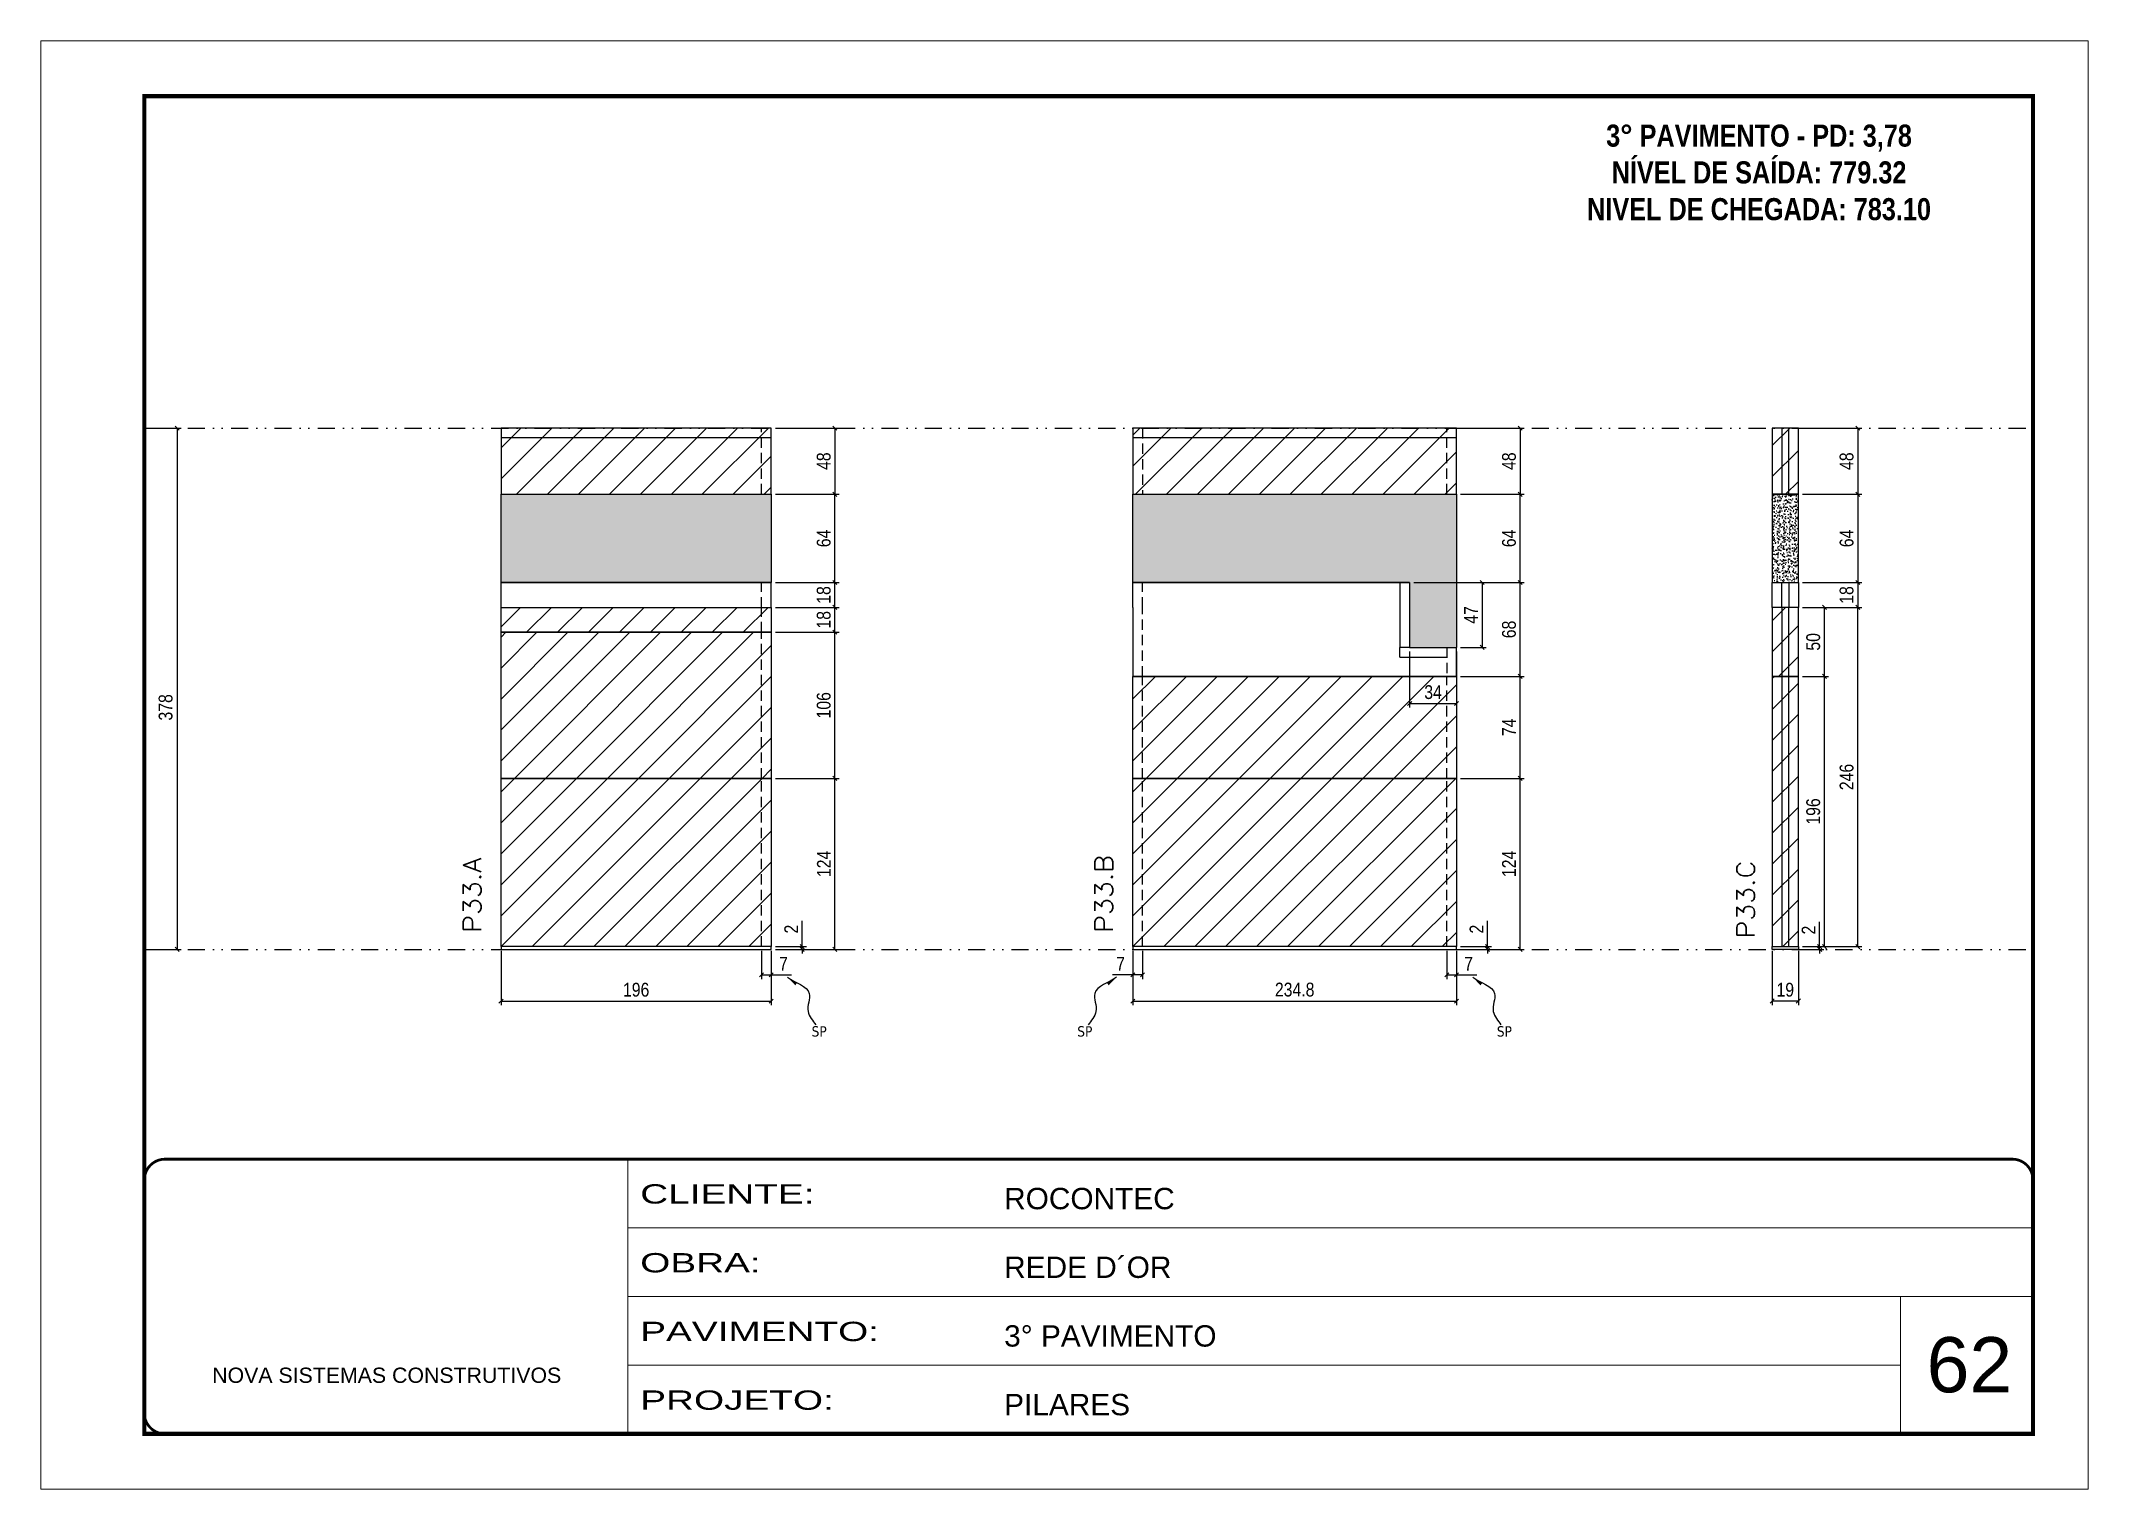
# Model space of a CAD drawing. Extents: x 2949 to 9203, y -16089 to 12527.
# Drawn here: x 4548 to 6033, y -5752 to -4702 of the extents above; entities that cross this region are included whole.
import ezdxf

# ---------------------------------------------------------------- set-up
doc = ezdxf.new("R2010")
doc.units = 0
for name, pattern in [('CONTINUO', [0]), ('DASHED', [0.75, 0.5, -0.25]), ('DIVIDE2', [0.625, 0.25, -0.125, 0, -0.125, 0, -0.125]), ('HIDDEN', [0.375, 0.25, -0.125])]:
    doc.linetypes.add(name, pattern=pattern)
for name, color, linetype, lineweight in [('CARIMBO', 255, 'Continuous', 9), ('Folhas', 255, 'Continuous', 9), ('Hachura', 251, 'Continuous', 9), ('SARRAFO DE PRESSAO', 251, 'DASHED', 9), ('Texto Seção', 7, 'Continuous', 15)]:
    doc.layers.add(name, color=color, linetype=linetype, lineweight=lineweight)
for name, color, linetype in [('COTA', 241, 'Continuous'), ('cotas', 4, 'Continuous'), ('NOMENCLATURA', 7, 'Continuous'), ('Nível', 160, 'Continuous'), ('Painéis', 200, 'Continuous'), ('SARR_2.2x7', 40, 'Continuous'), ('Sarrafo de Pressão', 42, 'HIDDEN'), ('texto', 7, 'Continuous')]:
    doc.layers.add(name, color=color, linetype=linetype)
doc.styles.add('ARIAL', font='arial.ttf')
doc.styles.add('COTA TECNICA', font='techl___.ttf', dxfattribs={"height": 10})
doc.styles.add('COTA TECNICA-50', font='techl___.ttf', dxfattribs={"height": 10})
doc.styles.add('REGUA-120', font='ROMANS.shx', dxfattribs={"height": 15})
doc.styles.add('ROMANC', font='techb___.ttf', dxfattribs={"height": 2.5})
doc.styles.get("Standard").update_dxf_attribs({"font": 'arial.ttf'})
doc.styles.add('Tecnologia', font='')
doc.styles.get('Tecnologia').set_extended_font_data('Forgotten Futurist')
doc.dimstyles.new('COTA PAINEL-50', dxfattribs={"dimtxt": 10, "dimasz": 3, "dimexe": 3, "dimexo": 3, "dimgap": 3, "dimtad": 1, "dimdec": 1, "dimzin": 12, "dimdsep": 46, "dimtxsty": 'COTA TECNICA-50', "dimblk1": 'OBLIQUE', "dimblk2": 'OBLIQUE', "dimsah": 1, "dimcen": 0.9, "dimclrd": 4, "dimclre": 4, "dimclrt": 240, "dimadec": 1, "dimazin": 3, "dimtfac": 1, "dimtdec": 1, "dimtmove": 0, "dimatfit": 3, "dimfxl": 1, "dimtolj": 1, "dimtzin": 12, "dimarcsym": 0})
doc.dimstyles.new('PAINEL', dxfattribs={"dimtxt": 10, "dimasz": 3, "dimexe": 3, "dimexo": 3, "dimgap": 3, "dimtad": 1, "dimdec": 1, "dimzin": 12, "dimdsep": 46, "dimtxsty": 'COTA TECNICA', "dimblk1": 'OBLIQUE', "dimblk2": 'OBLIQUE', "dimsah": 1, "dimcen": 0.9, "dimclrd": 4, "dimclre": 4, "dimclrt": 240, "dimadec": 1, "dimazin": 3, "dimtfac": 1, "dimtdec": 1, "dimtmove": 0, "dimatfit": 3, "dimfxl": 1, "dimtolj": 1, "dimtzin": 12, "dimarcsym": 0})
doc.dimstyles.get("Standard").update_dxf_attribs({"dimtxt": 0.18, "dimasz": 0.18, "dimexe": 0.18, "dimexo": 0.0625, "dimgap": 0.09, "dimtad": 0, "dimtih": 1, "dimtoh": 1, "dimdec": 4, "dimzin": 0, "dimdsep": 46, "dimtxsty": 'Standard', "dimcen": 0.09, "dimadec": 0, "dimazin": 0, "dimtfac": 1, "dimtdec": 4, "dimtofl": 0, "dimtmove": 0, "dimatfit": 3, "dimfxl": 1, "dimtolj": 1, "dimtzin": 0, "dimarcsym": 0})
pattern_1 = [(45, (-124403.437, -34199.222), (-11.2253202, 11.2253202), [])]
pattern_2 = [(45, (0, 3445.725), (-11.22532, 11.22532), [])]

msp = doc.modelspace()

# ---------------------------------------------------------------- texts
at = {"layer": 'CARIMBO', "style": 'ARIAL'}
msp.add_text('62', height=40, dxfattribs=at).set_placement((5915.39, -5681.75))
at = {"layer": 'NOMENCLATURA', "color": 2, "insert": (5793.86, -4735.83), "char_height": 16, "attachment_point": 2, "style": 'ROMANC'}
msp.add_mtext_dynamic_manual_height_columns('\\P3° PAVIMENTO - PD: 3,78\\PNÍVEL DE SAÍDA: 779.32\\PNIVEL DE CHEGADA: 783.10', width=300.2766, gutter_width=1, heights=[0], dxfattribs=at)
at = {"layer": 'texto', "color": 0, "char_height": 7.5, "attachment_point": 5}
for insert in [(5112.08, -5420.1), (5304.77, -5420.1), (5609.13, -5420.1)]:
    msp.add_mtext('{\\fTahoma|b0|i0|c0|p34;\\C4;SP}', dxfattribs=dict(at, insert=insert))
at = {"layer": 'Texto Seção', "style": 'REGUA-120', "width": 1.1}
for s, p in [('P33.A', (4866.84, -5348.55)), ('P33.B', (5325.09, -5348.55)), ('P33.C', (5790.66, -5352.71))]:
    msp.add_text(s, height=13, rotation=90, dxfattribs=at).set_placement(p)

# ---------------------------------------------------------------- blocks, each defined once
blk = doc.blocks.new('9999999999')
at = {"color": 30, "linetype": 'CONTINUO'}
for p, q in [((98564.6, 34230.2), (98564.6, 34429.4)), ((98564.6, 34379.6), (99584, 34379.6)), ((98564.6, 34329.8), (99488, 34329.8)), ((99584, 34329.8), (99488, 34329.8)), ((99488, 34329.8), (99488, 34230.2)), ((98564.6, 34280), (99488, 34280))]:
    blk.add_line(p, q, dxfattribs=at)
at = {"color": 30, "linetype": 'CONTINUO', "const_width": 2}
blk.add_lwpolyline([(99584, 34230.2), (99584, 34414.4, 0.414214), (99569, 34429.4), (98229, 34429.4, 0.414214), (98214, 34414.4), (98214, 34245.2, 0.414214), (98229, 34230.2), (99584, 34230.2)], format="xyb", dxfattribs=at)
at = {"layer": 'Folhas'}
blk.add_lwpolyline([(98139, 34190.2), (99624, 34190.2), (99624, 35240.2), (98139, 35240.2)], close=True, dxfattribs=at)
at = {"layer": 'Folhas', "color": 30, "const_width": 3}
blk.add_lwpolyline([(98214, 34230.2), (99584, 34230.2), (99584, 35200.2), (98214, 35200.2)], close=True, dxfattribs=at)
at = {"color": 7, "linetype": 'Continuous', "ltscale": 5, "style": 'ARIAL'}
for s, height, p in [('ROCONTEC', 15.48, (98837.7, 34393.1)), ('REDE D´OR', 15.48, (98837.7, 34343.3)), ('3° PAVIMENTO', 15.483, (98837.7, 34293.5)), ('NOVA SISTEMAS CONSTRUTIVOS', 11.059, (98263.2, 34267.2)), ('PILARES', 15.48, (98837.7, 34243.7))]:
    blk.add_text(s, height=height, dxfattribs=at).set_placement(p)
at = {"layer": 'Folhas', "color": 7, "style": 'Tecnologia', "width": 1.5}
for s, p in [('CLIENTE:', (98573.7, 34397.2)), ('OBRA:', (98573.7, 34347.3)), ('PAVIMENTO:', (98573.7, 34297.5)), ('PROJETO:', (98573.7, 34247.7))]:
    blk.add_text(s, height=14, dxfattribs=at).set_placement(p)
blk = doc.blocks.new('_Oblique')
at = {"color": 0, "linetype": 'ByBlock', "lineweight": -2}
blk.add_line((-0.5, -0.5), (0.5, 0.5), dxfattribs=at)
blk = doc.blocks.new('*D1991')
at = {"layer": 'cotas', "color": 4, "linetype": 'ByBlock', "lineweight": -2, "transparency": 16777216}
for p, q in [((4625.5, -4982.6), (4649.3, -4982.6)), ((4646.3, -4982.6), (4646.3, -5360.6)), ((4625.5, -5360.6), (4649.3, -5360.6))]:
    blk.add_line(p, q, dxfattribs=at)
at = {"layer": 'Defpoints', "color": 0, "linetype": 'ByBlock', "transparency": 16777216}
for p in [(4622.5, -4982.6), (4622.5, -5360.6), (4646.3, -5360.6)]:
    blk.add_point(p, dxfattribs=at)
at = {"layer": 'cotas', "color": 4, "linetype": 'ByBlock', "lineweight": -2, "transparency": 16777216, "xscale": 3, "yscale": 3, "zscale": 3}
for p, rotation in [((4646.3, -4982.6), 90), ((4646.3, -5360.6), 270)]:
    blk.add_blockref('_Oblique', p, dxfattribs=dict(at, rotation=rotation))
at = {"layer": 'cotas', "color": 240, "linetype": 'ByBlock', "transparency": 16777216, "insert": (4638, -5185.1), "char_height": 10, "attachment_point": 5, "rotation": 90, "style": 'COTA TECNICA'}
blk.add_mtext('\\A1;378', dxfattribs=at)
blk = doc.blocks.new('*D1992')
at = {"layer": 'COTA', "color": 4, "lineweight": -2, "transparency": 16777216}
for p, q in [((4881.3, -5361.6), (4881.3, -5401.1)), ((5077.3, -5361.6), (5077.3, -5401.1)), ((4881.3, -5398.1), (5077.3, -5398.1))]:
    blk.add_line(p, q, dxfattribs=at)
at = {"layer": 'Defpoints', "color": 0, "transparency": 16777216}
for p in [(4881.3, -5358.6), (5077.3, -5358.6), (5077.3, -5398.1)]:
    blk.add_point(p, dxfattribs=at)
at = {"layer": 'COTA', "color": 4, "lineweight": -2, "transparency": 16777216, "xscale": 3, "yscale": 3, "zscale": 3, "rotation": 180}
blk.add_blockref('_Oblique', (4881.3, -5398.1), dxfattribs=at)
at = {"layer": 'COTA', "color": 4, "lineweight": -2, "transparency": 16777216, "xscale": 3, "yscale": 3, "zscale": 3}
blk.add_blockref('_Oblique', (5077.3, -5398.1), dxfattribs=at)
at = {"layer": 'COTA', "color": 240, "transparency": 16777216, "insert": (4979.3, -5389.9), "char_height": 10, "attachment_point": 5, "style": 'COTA TECNICA'}
blk.add_mtext('\\A1;196', dxfattribs=at)
blk = doc.blocks.new('*D1993')
at = {"layer": 'COTA', "color": 4, "lineweight": -2, "transparency": 16777216}
for p, q in [((5080.3, -5030.6), (5126.5, -5030.6)), ((5123.5, -5094.6), (5123.5, -5030.6)), ((5080.3, -5094.6), (5126.5, -5094.6))]:
    blk.add_line(p, q, dxfattribs=at)
at = {"layer": 'Defpoints', "color": 0, "transparency": 16777216}
for p in [(5077.3, -5030.6), (5123.5, -5030.6), (5077.3, -5094.6)]:
    blk.add_point(p, dxfattribs=at)
at = {"layer": 'COTA', "color": 4, "lineweight": -2, "transparency": 16777216, "xscale": 3, "yscale": 3, "zscale": 3}
for p, rotation in [((5123.5, -5030.6), 90), ((5123.5, -5094.6), 270)]:
    blk.add_blockref('_Oblique', p, dxfattribs=dict(at, rotation=rotation))
at = {"layer": 'COTA', "color": 240, "transparency": 16777216, "insert": (5115.4, -5062.6), "char_height": 10, "attachment_point": 5, "rotation": 90, "style": 'COTA TECNICA'}
blk.add_mtext('\\A1;64', dxfattribs=at)
blk = doc.blocks.new('*D1994')
at = {"layer": 'COTA', "color": 4, "lineweight": -2, "transparency": 16777216}
for p, q in [((5070.3, -5361.6), (5070.3, -5382.1)), ((5077.3, -5363.6), (5077.3, -5382.1)), ((5070.3, -5379.1), (5077.3, -5379.1)), ((5077.3, -5379.1), (5092, -5379.1))]:
    blk.add_line(p, q, dxfattribs=at)
at = {"layer": 'Defpoints', "color": 0, "transparency": 16777216}
for p in [(5070.3, -5358.6), (5077.3, -5360.6), (5077.3, -5379.1)]:
    blk.add_point(p, dxfattribs=at)
at = {"layer": 'COTA', "color": 4, "lineweight": -2, "transparency": 16777216, "xscale": 3, "yscale": 3, "zscale": 3, "rotation": 180}
blk.add_blockref('_Oblique', (5070.3, -5379.1), dxfattribs=at)
at = {"layer": 'COTA', "color": 4, "lineweight": -2, "transparency": 16777216, "xscale": 3, "yscale": 3, "zscale": 3}
blk.add_blockref('_Oblique', (5077.3, -5379.1), dxfattribs=at)
at = {"layer": 'COTA', "color": 240, "transparency": 16777216, "insert": (5086.2, -5371), "char_height": 10, "attachment_point": 5, "style": 'COTA TECNICA-50'}
blk.add_mtext('\\A1;7', dxfattribs=at)
blk = doc.blocks.new('*D1995')
at = {"layer": 'COTA', "color": 4, "lineweight": -2, "transparency": 16777216}
for p, q in [((5080.3, -5236.6), (5126.5, -5236.6)), ((5123.5, -5360.6), (5123.5, -5236.6)), ((5080.3, -5360.6), (5126.5, -5360.6))]:
    blk.add_line(p, q, dxfattribs=at)
at = {"layer": 'Defpoints', "color": 0, "transparency": 16777216}
for p in [(5077.3, -5236.6), (5123.5, -5236.6), (5077.3, -5360.6)]:
    blk.add_point(p, dxfattribs=at)
at = {"layer": 'COTA', "color": 4, "lineweight": -2, "transparency": 16777216, "xscale": 3, "yscale": 3, "zscale": 3}
for p, rotation in [((5123.5, -5236.6), 90), ((5123.5, -5360.6), 270)]:
    blk.add_blockref('_Oblique', p, dxfattribs=dict(at, rotation=rotation))
at = {"layer": 'COTA', "color": 240, "transparency": 16777216, "insert": (5115.5, -5298.6), "char_height": 10, "attachment_point": 5, "rotation": 90, "style": 'COTA TECNICA-50'}
blk.add_mtext('\\A1;124', dxfattribs=at)
blk = doc.blocks.new('*D1996')
at = {"layer": 'COTA', "color": 4, "lineweight": -2, "transparency": 16777216}
for p, q in [((5099.8, -5358.6), (5099.8, -5339.8)), ((5080.3, -5358.6), (5102.8, -5358.6)), ((5080.3, -5360.6), (5102.8, -5360.6)), ((5099.8, -5360.6), (5099.8, -5358.6)), ((5099.8, -5360.6), (5099.8, -5363.6))]:
    blk.add_line(p, q, dxfattribs=at)
at = {"layer": 'Defpoints', "color": 0, "transparency": 16777216}
for p in [(5077.3, -5358.6), (5077.3, -5360.6), (5099.8, -5360.6)]:
    blk.add_point(p, dxfattribs=at)
at = {"layer": 'COTA', "color": 4, "lineweight": -2, "transparency": 16777216, "xscale": 3, "yscale": 3, "zscale": 3}
for p, rotation in [((5099.8, -5358.6), 270), ((5099.8, -5360.6), 90)]:
    blk.add_blockref('_Oblique', p, dxfattribs=dict(at, rotation=rotation))
at = {"layer": 'COTA', "color": 240, "transparency": 16777216, "insert": (5091.8, -5345.9), "char_height": 10, "attachment_point": 5, "rotation": 90, "style": 'COTA TECNICA-50'}
blk.add_mtext('\\A1;2', dxfattribs=at)
blk = doc.blocks.new('*D1997')
at = {"layer": 'COTA', "color": 4, "linetype": 'ByBlock', "lineweight": -2, "transparency": 16777216}
for p, q in [((5080.3, -5130.6), (5126.5, -5130.6)), ((5123.5, -5236.6), (5123.5, -5130.6)), ((5080.3, -5236.6), (5126.5, -5236.6))]:
    blk.add_line(p, q, dxfattribs=at)
at = {"layer": 'Defpoints', "color": 0, "linetype": 'ByBlock', "transparency": 16777216}
for p in [(5077.3, -5130.6), (5123.5, -5130.6), (5077.3, -5236.6)]:
    blk.add_point(p, dxfattribs=at)
at = {"layer": 'COTA', "color": 4, "linetype": 'ByBlock', "lineweight": -2, "transparency": 16777216, "xscale": 3, "yscale": 3, "zscale": 3}
for p, rotation in [((5123.5, -5130.6), 90), ((5123.5, -5236.6), 270)]:
    blk.add_blockref('_Oblique', p, dxfattribs=dict(at, rotation=rotation))
at = {"layer": 'COTA', "color": 240, "linetype": 'ByBlock', "transparency": 16777216, "insert": (5115.4, -5183.6), "char_height": 10, "attachment_point": 5, "rotation": 90, "style": 'COTA TECNICA'}
blk.add_mtext('\\A1;106', dxfattribs=at)
blk = doc.blocks.new('*D1998')
at = {"layer": 'COTA', "color": 4, "lineweight": -2, "transparency": 16777216}
for p, q in [((5339.6, -5361.6), (5339.6, -5401.1)), ((5574.4, -5361.6), (5574.4, -5401.1)), ((5339.6, -5398.1), (5574.4, -5398.1))]:
    blk.add_line(p, q, dxfattribs=at)
at = {"layer": 'Defpoints', "color": 0, "transparency": 16777216}
for p in [(5339.6, -5358.6), (5574.4, -5358.6), (5574.4, -5398.1)]:
    blk.add_point(p, dxfattribs=at)
at = {"layer": 'COTA', "color": 4, "lineweight": -2, "transparency": 16777216, "xscale": 3, "yscale": 3, "zscale": 3, "rotation": 180}
blk.add_blockref('_Oblique', (5339.6, -5398.1), dxfattribs=at)
at = {"layer": 'COTA', "color": 4, "lineweight": -2, "transparency": 16777216, "xscale": 3, "yscale": 3, "zscale": 3}
blk.add_blockref('_Oblique', (5574.4, -5398.1), dxfattribs=at)
at = {"layer": 'COTA', "color": 240, "transparency": 16777216, "insert": (5457, -5389.8), "char_height": 10, "attachment_point": 5, "style": 'COTA TECNICA'}
blk.add_mtext('\\A1;234.8', dxfattribs=at)
blk = doc.blocks.new('*D1999')
at = {"layer": 'COTA', "color": 4, "lineweight": -2, "transparency": 16777216}
for p, q in [((5577.4, -5030.6), (5623.6, -5030.6)), ((5620.6, -5094.6), (5620.6, -5030.6)), ((5543.4, -5094.6), (5623.6, -5094.6))]:
    blk.add_line(p, q, dxfattribs=at)
at = {"layer": 'Defpoints', "color": 0, "transparency": 16777216}
for p in [(5574.4, -5030.6), (5620.6, -5030.6), (5540.4, -5094.6)]:
    blk.add_point(p, dxfattribs=at)
at = {"layer": 'COTA', "color": 4, "lineweight": -2, "transparency": 16777216, "xscale": 3, "yscale": 3, "zscale": 3}
for p, rotation in [((5620.6, -5030.6), 90), ((5620.6, -5094.6), 270)]:
    blk.add_blockref('_Oblique', p, dxfattribs=dict(at, rotation=rotation))
at = {"layer": 'COTA', "color": 240, "transparency": 16777216, "insert": (5612.5, -5062.6), "char_height": 10, "attachment_point": 5, "rotation": 90, "style": 'COTA TECNICA'}
blk.add_mtext('\\A1;64', dxfattribs=at)
blk = doc.blocks.new('*D2000')
at = {"layer": 'COTA', "color": 4, "lineweight": -2, "transparency": 16777216}
for p, q in [((5339.6, -5363.6), (5339.6, -5382.1)), ((5346.6, -5361.6), (5346.6, -5382.1)), ((5339.6, -5379.1), (5324.8, -5379.1)), ((5346.6, -5379.1), (5339.6, -5379.1))]:
    blk.add_line(p, q, dxfattribs=at)
at = {"layer": 'Defpoints', "color": 0, "transparency": 16777216}
for p in [(5339.6, -5360.6), (5346.6, -5358.6), (5339.6, -5379.1)]:
    blk.add_point(p, dxfattribs=at)
at = {"layer": 'COTA', "color": 4, "lineweight": -2, "transparency": 16777216, "xscale": 3, "yscale": 3, "zscale": 3, "rotation": 180}
blk.add_blockref('_Oblique', (5339.6, -5379.1), dxfattribs=at)
at = {"layer": 'COTA', "color": 4, "lineweight": -2, "transparency": 16777216, "xscale": 3, "yscale": 3, "zscale": 3}
blk.add_blockref('_Oblique', (5346.6, -5379.1), dxfattribs=at)
at = {"layer": 'COTA', "color": 240, "transparency": 16777216, "insert": (5330.7, -5371), "char_height": 10, "attachment_point": 5, "style": 'COTA TECNICA-50'}
blk.add_mtext('\\A1;7', dxfattribs=at)
blk = doc.blocks.new('*D2001')
at = {"layer": 'COTA', "color": 4, "lineweight": -2, "transparency": 16777216}
for p, q in [((5567.4, -5361.6), (5567.4, -5382.1)), ((5574.4, -5363.6), (5574.4, -5382.1)), ((5567.4, -5379.1), (5574.4, -5379.1)), ((5574.4, -5379.1), (5589.1, -5379.1))]:
    blk.add_line(p, q, dxfattribs=at)
at = {"layer": 'Defpoints', "color": 0, "transparency": 16777216}
for p in [(5567.4, -5358.6), (5574.4, -5360.6), (5574.4, -5379.1)]:
    blk.add_point(p, dxfattribs=at)
at = {"layer": 'COTA', "color": 4, "lineweight": -2, "transparency": 16777216, "xscale": 3, "yscale": 3, "zscale": 3, "rotation": 180}
blk.add_blockref('_Oblique', (5567.4, -5379.1), dxfattribs=at)
at = {"layer": 'COTA', "color": 4, "lineweight": -2, "transparency": 16777216, "xscale": 3, "yscale": 3, "zscale": 3}
blk.add_blockref('_Oblique', (5574.4, -5379.1), dxfattribs=at)
at = {"layer": 'COTA', "color": 240, "transparency": 16777216, "insert": (5583.2, -5371), "char_height": 10, "attachment_point": 5, "style": 'COTA TECNICA-50'}
blk.add_mtext('\\A1;7', dxfattribs=at)
blk = doc.blocks.new('*D2002')
at = {"layer": 'COTA', "color": 4, "lineweight": -2, "transparency": 16777216}
for p, q in [((5577.4, -5236.6), (5623.6, -5236.6)), ((5620.6, -5360.6), (5620.6, -5236.6)), ((5577.4, -5360.6), (5623.6, -5360.6))]:
    blk.add_line(p, q, dxfattribs=at)
at = {"layer": 'Defpoints', "color": 0, "transparency": 16777216}
for p in [(5574.4, -5236.6), (5620.6, -5236.6), (5574.4, -5360.6)]:
    blk.add_point(p, dxfattribs=at)
at = {"layer": 'COTA', "color": 4, "lineweight": -2, "transparency": 16777216, "xscale": 3, "yscale": 3, "zscale": 3}
for p, rotation in [((5620.6, -5236.6), 90), ((5620.6, -5360.6), 270)]:
    blk.add_blockref('_Oblique', p, dxfattribs=dict(at, rotation=rotation))
at = {"layer": 'COTA', "color": 240, "transparency": 16777216, "insert": (5612.5, -5298.6), "char_height": 10, "attachment_point": 5, "rotation": 90, "style": 'COTA TECNICA-50'}
blk.add_mtext('\\A1;124', dxfattribs=at)
blk = doc.blocks.new('*D2003')
at = {"layer": 'COTA', "color": 4, "lineweight": -2, "transparency": 16777216}
for p, q in [((5596.9, -5358.6), (5596.9, -5339.8)), ((5577.4, -5358.6), (5599.9, -5358.6)), ((5577.4, -5360.6), (5599.9, -5360.6)), ((5596.9, -5360.6), (5596.9, -5358.6)), ((5596.9, -5360.6), (5596.9, -5363.6))]:
    blk.add_line(p, q, dxfattribs=at)
at = {"layer": 'Defpoints', "color": 0, "transparency": 16777216}
for p in [(5574.4, -5358.6), (5574.4, -5360.6), (5596.9, -5360.6)]:
    blk.add_point(p, dxfattribs=at)
at = {"layer": 'COTA', "color": 4, "lineweight": -2, "transparency": 16777216, "xscale": 3, "yscale": 3, "zscale": 3}
for p, rotation in [((5596.9, -5358.6), 270), ((5596.9, -5360.6), 90)]:
    blk.add_blockref('_Oblique', p, dxfattribs=dict(at, rotation=rotation))
at = {"layer": 'COTA', "color": 240, "transparency": 16777216, "insert": (5588.9, -5345.9), "char_height": 10, "attachment_point": 5, "rotation": 90, "style": 'COTA TECNICA-50'}
blk.add_mtext('\\A1;2', dxfattribs=at)
blk = doc.blocks.new('*D2004')
at = {"layer": 'COTA', "color": 4, "linetype": 'ByBlock', "lineweight": -2, "transparency": 16777216}
for p, q in [((5577.4, -5162.6), (5623.6, -5162.6)), ((5620.6, -5236.6), (5620.6, -5162.6)), ((5577.4, -5236.6), (5623.6, -5236.6))]:
    blk.add_line(p, q, dxfattribs=at)
at = {"layer": 'Defpoints', "color": 0, "linetype": 'ByBlock', "transparency": 16777216}
for p in [(5574.4, -5162.6), (5620.6, -5162.6), (5574.4, -5236.6)]:
    blk.add_point(p, dxfattribs=at)
at = {"layer": 'COTA', "color": 4, "linetype": 'ByBlock', "lineweight": -2, "transparency": 16777216, "xscale": 3, "yscale": 3, "zscale": 3}
for p, rotation in [((5620.6, -5162.6), 90), ((5620.6, -5236.6), 270)]:
    blk.add_blockref('_Oblique', p, dxfattribs=dict(at, rotation=rotation))
at = {"layer": 'COTA', "color": 240, "linetype": 'ByBlock', "transparency": 16777216, "insert": (5612.5, -5199.6), "char_height": 10, "attachment_point": 5, "rotation": 90, "style": 'COTA TECNICA'}
blk.add_mtext('\\A1;74', dxfattribs=at)
blk = doc.blocks.new('*D1988')
at = {"layer": 'COTA', "color": 4, "linetype": 'ByBlock', "lineweight": -2, "transparency": 16777216}
for p, q in [((5543.4, -5094.6), (5623.6, -5094.6)), ((5620.6, -5162.6), (5620.6, -5094.6)), ((5577.4, -5162.6), (5623.6, -5162.6))]:
    blk.add_line(p, q, dxfattribs=at)
at = {"layer": 'Defpoints', "color": 0, "linetype": 'ByBlock', "transparency": 16777216}
for p in [(5540.4, -5094.6), (5620.6, -5094.6), (5574.4, -5162.6)]:
    blk.add_point(p, dxfattribs=at)
at = {"layer": 'COTA', "color": 4, "linetype": 'ByBlock', "lineweight": -2, "transparency": 16777216, "xscale": 3, "yscale": 3, "zscale": 3}
for p, rotation in [((5620.6, -5094.6), 90), ((5620.6, -5162.6), 270)]:
    blk.add_blockref('_Oblique', p, dxfattribs=dict(at, rotation=rotation))
at = {"layer": 'COTA', "color": 240, "linetype": 'ByBlock', "transparency": 16777216, "insert": (5612.5, -5128.6), "char_height": 10, "attachment_point": 5, "rotation": 90, "style": 'COTA TECNICA'}
blk.add_mtext('\\A1;68', dxfattribs=at)
blk = doc.blocks.new('*D1990')
at = {"layer": 'COTA', "color": 4, "lineweight": -2, "transparency": 16777216}
for p, q in [((5080.3, -5112.6), (5126.5, -5112.6)), ((5123.5, -5130.6), (5123.5, -5112.6)), ((5080.3, -5130.6), (5126.5, -5130.6))]:
    blk.add_line(p, q, dxfattribs=at)
at = {"layer": 'Defpoints', "color": 0, "transparency": 16777216}
for p in [(5077.3, -5112.6), (5123.5, -5112.6), (5077.3, -5130.6)]:
    blk.add_point(p, dxfattribs=at)
at = {"layer": 'COTA', "color": 4, "lineweight": -2, "transparency": 16777216, "xscale": 3, "yscale": 3, "zscale": 3}
for p, rotation in [((5123.5, -5112.6), 90), ((5123.5, -5130.6), 270)]:
    blk.add_blockref('_Oblique', p, dxfattribs=dict(at, rotation=rotation))
at = {"layer": 'COTA', "color": 240, "transparency": 16777216, "insert": (5115.4, -5121.6), "char_height": 10, "attachment_point": 5, "rotation": 90, "style": 'COTA TECNICA'}
blk.add_mtext('\\A1;18', dxfattribs=at)
blk = doc.blocks.new('*D2017')
at = {"layer": 'COTA', "color": 4, "lineweight": -2, "transparency": 16777216}
for p, q in [((5803.4, -5361.6), (5803.4, -5401)), ((5822.4, -5361.6), (5822.4, -5401)), ((5803.4, -5398), (5822.4, -5398))]:
    blk.add_line(p, q, dxfattribs=at)
at = {"layer": 'Defpoints', "color": 0, "transparency": 16777216}
for p in [(5803.4, -5358.6), (5822.4, -5358.6), (5822.4, -5398)]:
    blk.add_point(p, dxfattribs=at)
at = {"layer": 'COTA', "color": 4, "lineweight": -2, "transparency": 16777216, "xscale": 3, "yscale": 3, "zscale": 3, "rotation": 180}
blk.add_blockref('_Oblique', (5803.4, -5398), dxfattribs=at)
at = {"layer": 'COTA', "color": 4, "lineweight": -2, "transparency": 16777216, "xscale": 3, "yscale": 3, "zscale": 3}
blk.add_blockref('_Oblique', (5822.4, -5398), dxfattribs=at)
at = {"layer": 'COTA', "color": 240, "transparency": 16777216, "insert": (5812.9, -5389.9), "char_height": 10, "attachment_point": 5, "style": 'COTA TECNICA'}
blk.add_mtext('\\A1;19', dxfattribs=at)
blk = doc.blocks.new('*D2018')
at = {"layer": 'COTA', "color": 4, "lineweight": -2, "transparency": 16777216}
for p, q in [((5837.8, -5358.6), (5837.8, -5340.5)), ((5825.4, -5358.6), (5840.8, -5358.6)), ((5825.4, -5360.6), (5840.8, -5360.6)), ((5837.8, -5360.6), (5837.8, -5358.6)), ((5837.8, -5360.6), (5837.8, -5363.6))]:
    blk.add_line(p, q, dxfattribs=at)
at = {"layer": 'Defpoints', "color": 0, "transparency": 16777216}
for p in [(5822.4, -5358.6), (5822.4, -5360.6), (5837.8, -5358.6)]:
    blk.add_point(p, dxfattribs=at)
at = {"layer": 'COTA', "color": 4, "lineweight": -2, "transparency": 16777216, "xscale": 3, "yscale": 3, "zscale": 3}
for p, rotation in [((5837.8, -5358.6), 270), ((5837.8, -5360.6), 90)]:
    blk.add_blockref('_Oblique', p, dxfattribs=dict(at, rotation=rotation))
at = {"layer": 'COTA', "color": 240, "transparency": 16777216, "insert": (5829.8, -5346.6), "char_height": 10, "attachment_point": 5, "rotation": 90, "style": 'COTA TECNICA-50'}
blk.add_mtext('\\A1;2', dxfattribs=at)
blk = doc.blocks.new('*D2020')
at = {"layer": 'COTA', "color": 4, "linetype": 'ByBlock', "lineweight": -2, "transparency": 16777216}
for p, q in [((5825.4, -5030.6), (5868.5, -5030.6)), ((5865.5, -5030.6), (5865.5, -5094.6)), ((5825.4, -5094.6), (5868.5, -5094.6))]:
    blk.add_line(p, q, dxfattribs=at)
at = {"layer": 'Defpoints', "color": 0, "linetype": 'ByBlock', "transparency": 16777216}
for p in [(5822.4, -5030.6), (5822.4, -5094.6), (5865.5, -5094.6)]:
    blk.add_point(p, dxfattribs=at)
at = {"layer": 'COTA', "color": 4, "linetype": 'ByBlock', "lineweight": -2, "transparency": 16777216, "xscale": 3, "yscale": 3, "zscale": 3}
for p, rotation in [((5865.5, -5030.6), 90), ((5865.5, -5094.6), 270)]:
    blk.add_blockref('_Oblique', p, dxfattribs=dict(at, rotation=rotation))
at = {"layer": 'COTA', "color": 240, "linetype": 'ByBlock', "transparency": 16777216, "insert": (5857.4, -5062.6), "char_height": 10, "attachment_point": 5, "rotation": 90, "style": 'COTA TECNICA'}
blk.add_mtext('\\A1;64', dxfattribs=at)
blk = doc.blocks.new('*D2021')
at = {"layer": 'COTA', "color": 4, "linetype": 'ByBlock', "lineweight": -2, "transparency": 16777216}
for p, q in [((5825.4, -5112.6), (5868.5, -5112.6)), ((5865.5, -5358.6), (5865.5, -5112.6)), ((5825.4, -5358.6), (5868.5, -5358.6))]:
    blk.add_line(p, q, dxfattribs=at)
at = {"layer": 'Defpoints', "color": 0, "linetype": 'ByBlock', "transparency": 16777216}
for p in [(5822.4, -5112.6), (5865.5, -5112.6), (5822.4, -5358.6)]:
    blk.add_point(p, dxfattribs=at)
at = {"layer": 'COTA', "color": 4, "linetype": 'ByBlock', "lineweight": -2, "transparency": 16777216, "xscale": 3, "yscale": 3, "zscale": 3}
for p, rotation in [((5865.5, -5112.6), 90), ((5865.5, -5358.6), 270)]:
    blk.add_blockref('_Oblique', p, dxfattribs=dict(at, rotation=rotation))
at = {"layer": 'COTA', "color": 240, "linetype": 'ByBlock', "transparency": 16777216, "insert": (5857.4, -5235.6), "char_height": 10, "attachment_point": 5, "rotation": 90, "style": 'COTA TECNICA'}
blk.add_mtext('\\A1;246', dxfattribs=at)
blk = doc.blocks.new('*D2022')
at = {"layer": 'COTA', "color": 4, "linetype": 'ByBlock', "lineweight": -2, "transparency": 16777216}
for p, q in [((5825.4, -5162.6), (5844.3, -5162.6)), ((5841.3, -5358.6), (5841.3, -5162.6)), ((5825.4, -5358.6), (5844.3, -5358.6))]:
    blk.add_line(p, q, dxfattribs=at)
at = {"layer": 'Defpoints', "color": 0, "linetype": 'ByBlock', "transparency": 16777216}
for p in [(5822.4, -5162.6), (5841.3, -5162.6), (5822.4, -5358.6)]:
    blk.add_point(p, dxfattribs=at)
at = {"layer": 'COTA', "color": 4, "linetype": 'ByBlock', "lineweight": -2, "transparency": 16777216, "xscale": 3, "yscale": 3, "zscale": 3}
for p, rotation in [((5841.3, -5162.6), 90), ((5841.3, -5358.6), 270)]:
    blk.add_blockref('_Oblique', p, dxfattribs=dict(at, rotation=rotation))
at = {"layer": 'COTA', "color": 240, "linetype": 'ByBlock', "transparency": 16777216, "insert": (5833.2, -5260.6), "char_height": 10, "attachment_point": 5, "rotation": 90, "style": 'COTA TECNICA'}
blk.add_mtext('\\A1;196', dxfattribs=at)
blk = doc.blocks.new('*D2019')
at = {"layer": 'COTA', "color": 4, "linetype": 'ByBlock', "lineweight": -2, "transparency": 16777216}
for p, q in [((5825.4, -5112.6), (5844.3, -5112.6)), ((5841.3, -5162.6), (5841.3, -5112.6)), ((5825.4, -5162.6), (5844.3, -5162.6))]:
    blk.add_line(p, q, dxfattribs=at)
at = {"layer": 'Defpoints', "color": 0, "linetype": 'ByBlock', "transparency": 16777216}
for p in [(5822.4, -5112.6), (5841.3, -5112.6), (5822.4, -5162.6)]:
    blk.add_point(p, dxfattribs=at)
at = {"layer": 'COTA', "color": 4, "linetype": 'ByBlock', "lineweight": -2, "transparency": 16777216, "xscale": 3, "yscale": 3, "zscale": 3}
for p, rotation in [((5841.3, -5112.6), 90), ((5841.3, -5162.6), 270)]:
    blk.add_blockref('_Oblique', p, dxfattribs=dict(at, rotation=rotation))
at = {"layer": 'COTA', "color": 240, "linetype": 'ByBlock', "transparency": 16777216, "insert": (5833.2, -5137.6), "char_height": 10, "attachment_point": 5, "rotation": 90, "style": 'COTA TECNICA'}
blk.add_mtext('\\A1;50', dxfattribs=at)
blk = doc.blocks.new('*D2523')
at = {"layer": 'COTA', "color": 4, "lineweight": -2, "transparency": 16777216}
for p, q in [((5080.3, -4982.6), (5126.5, -4982.6)), ((5123.5, -4982.6), (5123.5, -5030.6)), ((5080.3, -5030.6), (5126.5, -5030.6))]:
    blk.add_line(p, q, dxfattribs=at)
at = {"layer": 'Defpoints', "color": 0, "transparency": 16777216}
for p in [(5077.3, -4982.6), (5077.3, -5030.6), (5123.5, -5030.6)]:
    blk.add_point(p, dxfattribs=at)
at = {"layer": 'COTA', "color": 4, "lineweight": -2, "transparency": 16777216, "xscale": 3, "yscale": 3, "zscale": 3}
for p, rotation in [((5123.5, -4982.6), 90), ((5123.5, -5030.6), 270)]:
    blk.add_blockref('_Oblique', p, dxfattribs=dict(at, rotation=rotation))
at = {"layer": 'COTA', "color": 240, "transparency": 16777216, "insert": (5115.4, -5006.6), "char_height": 10, "attachment_point": 5, "rotation": 90, "style": 'COTA TECNICA-50'}
blk.add_mtext('\\A1;48', dxfattribs=at)
blk = doc.blocks.new('*D2524')
at = {"layer": 'COTA', "color": 4, "lineweight": -2, "transparency": 16777216}
for p, q in [((5577.4, -4982.6), (5623.6, -4982.6)), ((5620.6, -4982.6), (5620.6, -5030.6)), ((5577.4, -5030.6), (5623.6, -5030.6))]:
    blk.add_line(p, q, dxfattribs=at)
at = {"layer": 'Defpoints', "color": 0, "transparency": 16777216}
for p in [(5574.4, -4982.6), (5574.4, -5030.6), (5620.6, -5030.6)]:
    blk.add_point(p, dxfattribs=at)
at = {"layer": 'COTA', "color": 4, "lineweight": -2, "transparency": 16777216, "xscale": 3, "yscale": 3, "zscale": 3}
for p, rotation in [((5620.6, -4982.6), 90), ((5620.6, -5030.6), 270)]:
    blk.add_blockref('_Oblique', p, dxfattribs=dict(at, rotation=rotation))
at = {"layer": 'COTA', "color": 240, "transparency": 16777216, "insert": (5612.5, -5006.6), "char_height": 10, "attachment_point": 5, "rotation": 90, "style": 'COTA TECNICA-50'}
blk.add_mtext('\\A1;48', dxfattribs=at)
blk = doc.blocks.new('*D2525')
at = {"layer": 'COTA', "color": 4, "lineweight": -2, "transparency": 16777216}
for p, q in [((5825.4, -4982.6), (5868.5, -4982.6)), ((5865.5, -4982.6), (5865.5, -5030.6)), ((5825.4, -5030.6), (5868.5, -5030.6))]:
    blk.add_line(p, q, dxfattribs=at)
at = {"layer": 'Defpoints', "color": 0, "transparency": 16777216}
for p in [(5822.4, -4982.6), (5822.4, -5030.6), (5865.5, -5030.6)]:
    blk.add_point(p, dxfattribs=at)
at = {"layer": 'COTA', "color": 4, "lineweight": -2, "transparency": 16777216, "xscale": 3, "yscale": 3, "zscale": 3}
for p, rotation in [((5865.5, -4982.6), 90), ((5865.5, -5030.6), 270)]:
    blk.add_blockref('_Oblique', p, dxfattribs=dict(at, rotation=rotation))
at = {"layer": 'COTA', "color": 240, "transparency": 16777216, "insert": (5857.4, -5006.6), "char_height": 10, "attachment_point": 5, "rotation": 90, "style": 'COTA TECNICA-50'}
blk.add_mtext('\\A1;48', dxfattribs=at)
blk = doc.blocks.new('*D2858')
at = {"layer": 'COTA', "color": 4, "lineweight": -2, "transparency": 16777216}
for p, q in [((5080.3, -5094.6), (5126.5, -5094.6)), ((5123.5, -5112.6), (5123.5, -5094.6)), ((5080.3, -5112.6), (5126.5, -5112.6))]:
    blk.add_line(p, q, dxfattribs=at)
at = {"layer": 'Defpoints', "color": 0, "transparency": 16777216}
for p in [(5077.3, -5094.6), (5123.5, -5094.6), (5077.3, -5112.6)]:
    blk.add_point(p, dxfattribs=at)
at = {"layer": 'COTA', "color": 4, "lineweight": -2, "transparency": 16777216, "xscale": 3, "yscale": 3, "zscale": 3}
for p, rotation in [((5123.5, -5094.6), 90), ((5123.5, -5112.6), 270)]:
    blk.add_blockref('_Oblique', p, dxfattribs=dict(at, rotation=rotation))
at = {"layer": 'COTA', "color": 240, "transparency": 16777216, "insert": (5115.4, -5103.6), "char_height": 10, "attachment_point": 5, "rotation": 90, "style": 'COTA TECNICA-50'}
blk.add_mtext('\\A1;18', dxfattribs=at)
blk = doc.blocks.new('*D2859')
at = {"layer": 'COTA', "color": 4, "lineweight": -2, "transparency": 16777216}
for p, q in [((5825.4, -5094.6), (5868.5, -5094.6)), ((5865.5, -5094.6), (5865.5, -5112.6)), ((5825.4, -5112.6), (5868.5, -5112.6))]:
    blk.add_line(p, q, dxfattribs=at)
at = {"layer": 'Defpoints', "color": 0, "transparency": 16777216}
for p in [(5822.4, -5094.6), (5822.4, -5112.6), (5865.5, -5112.6)]:
    blk.add_point(p, dxfattribs=at)
at = {"layer": 'COTA', "color": 4, "lineweight": -2, "transparency": 16777216, "xscale": 3, "yscale": 3, "zscale": 3}
for p, rotation in [((5865.5, -5094.6), 90), ((5865.5, -5112.6), 270)]:
    blk.add_blockref('_Oblique', p, dxfattribs=dict(at, rotation=rotation))
at = {"layer": 'COTA', "color": 240, "transparency": 16777216, "insert": (5857.4, -5103.6), "char_height": 10, "attachment_point": 5, "rotation": 90, "style": 'COTA TECNICA-50'}
blk.add_mtext('\\A1;18', dxfattribs=at)
blk = doc.blocks.new('*D2861')
at = {"layer": 'COTA', "color": 4, "lineweight": -2, "transparency": 16777216}
for p, q in [((5543.4, -5094.6), (5596, -5094.6)), ((5593, -5094.6), (5593, -5141.6)), ((5577.4, -5141.6), (5596, -5141.6))]:
    blk.add_line(p, q, dxfattribs=at)
at = {"layer": 'Defpoints', "color": 0, "transparency": 16777216}
for p in [(5540.4, -5094.6), (5574.4, -5141.6), (5593, -5141.6)]:
    blk.add_point(p, dxfattribs=at)
at = {"layer": 'COTA', "color": 4, "lineweight": -2, "transparency": 16777216, "xscale": 3, "yscale": 3, "zscale": 3}
for p, rotation in [((5593, -5094.6), 90), ((5593, -5141.6), 270)]:
    blk.add_blockref('_Oblique', p, dxfattribs=dict(at, rotation=rotation))
at = {"layer": 'COTA', "color": 240, "transparency": 16777216, "insert": (5584.9, -5118.1), "char_height": 10, "attachment_point": 5, "rotation": 90, "style": 'COTA TECNICA-50'}
blk.add_mtext('\\A1;47', dxfattribs=at)
blk = doc.blocks.new('*D2862')
at = {"layer": 'COTA', "color": 4, "lineweight": -2, "transparency": 16777216}
for p, q in [((5540.4, -5144.6), (5540.4, -5185.3)), ((5574.4, -5144.6), (5574.4, -5185.3)), ((5540.4, -5182.3), (5574.4, -5182.3))]:
    blk.add_line(p, q, dxfattribs=at)
at = {"layer": 'Defpoints', "color": 0, "transparency": 16777216}
for p in [(5540.4, -5141.6), (5574.4, -5141.6), (5574.4, -5182.3)]:
    blk.add_point(p, dxfattribs=at)
at = {"layer": 'COTA', "color": 4, "lineweight": -2, "transparency": 16777216, "xscale": 3, "yscale": 3, "zscale": 3, "rotation": 180}
blk.add_blockref('_Oblique', (5540.4, -5182.3), dxfattribs=at)
at = {"layer": 'COTA', "color": 4, "lineweight": -2, "transparency": 16777216, "xscale": 3, "yscale": 3, "zscale": 3}
blk.add_blockref('_Oblique', (5574.4, -5182.3), dxfattribs=at)
at = {"layer": 'COTA', "color": 240, "transparency": 16777216, "insert": (5557.4, -5174.1), "char_height": 10, "attachment_point": 5, "style": 'COTA TECNICA-50'}
blk.add_mtext('\\A1;34', dxfattribs=at)

# ---------------------------------------------------------------- dimensions: what is measured, and where the dimension line sits
at = {"layer": 'COTA'}
for base, p1, p2, angle, picture, middle in [((5123.54, -5030.61), (5077.3, -4982.61), (5077.3, -5030.61), 90, '*D2523', (5115.44, -5006.61)), ((5620.59, -5030.61), (5574.35, -4982.61), (5574.35, -5030.61), 90, '*D2524', (5612.49, -5006.61)), ((5865.52, -5030.61), (5822.43, -4982.61), (5822.43, -5030.61), 90, '*D2525', (5857.42, -5006.61)), ((5123.54, -5094.61), (5077.3, -5112.61), (5077.3, -5094.61), 90, '*D2858', (5115.44, -5103.61)), ((5593, -5141.61), (5540.35, -5094.61), (5574.35, -5141.61), 90, '*D2861', (5584.93, -5118.11)), ((5865.52, -5112.61), (5822.43, -5094.61), (5822.43, -5112.61), 90, '*D2859', (5857.42, -5103.61)), ((5123.54, -5236.61), (5077.3, -5360.61), (5077.3, -5236.61), 90, '*D1995', (5115.46, -5298.61)), ((5620.59, -5236.61), (5574.35, -5360.61), (5574.35, -5236.61), 90, '*D2002', (5612.52, -5298.61)), ((5339.55, -5379.12), (5346.55, -5358.61), (5339.55, -5360.61), 180, '*D2000', (5330.69, -5371.05))]:
    dim = msp.add_linear_dim(base=base, p1=p1, p2=p2, angle=angle, dimstyle='COTA PAINEL-50', dxfattribs=at)
    dim.commit()
    dim.dimension.update_dxf_attribs({"geometry": picture, "text_midpoint": middle})
for base, p1, p2, picture, middle in [((5123.54, -5030.61), (5077.3, -5094.61), (5077.3, -5030.61), '*D1993', (5123.54, -5062.61)), ((5620.59, -5030.61), (5540.35, -5094.61), (5574.35, -5030.61), '*D1999', (5620.59, -5062.61))]:
    dim = msp.add_linear_dim(base=base, p1=p1, p2=p2, angle=90, dimstyle='PAINEL', override={"dimarcsym": 2}, dxfattribs=at)
    dim.commit()
    dim.dimension.update_dxf_attribs({"geometry": picture, "text_midpoint": middle, "dimtype": 160})
at = {"layer": 'COTA', "linetype": 'ByBlock'}
for base, p1, p2, picture, middle in [((5865.52, -5094.61), (5822.43, -5030.61), (5822.43, -5094.61), '*D2020', (5857.41, -5062.61)), ((5620.59, -5094.61), (5574.35, -5162.61), (5540.35, -5094.61), '*D1988', (5612.47, -5128.61)), ((5865.52, -5112.61), (5822.43, -5358.61), (5822.43, -5112.61), '*D2021', (5857.41, -5235.61)), ((5841.34, -5112.61), (5822.43, -5162.61), (5822.43, -5112.61), '*D2019', (5833.23, -5137.61)), ((5123.54, -5130.61), (5077.3, -5236.61), (5077.3, -5130.61), '*D1997', (5115.44, -5183.61)), ((5620.59, -5162.61), (5574.35, -5236.61), (5574.35, -5162.61), '*D2004', (5612.52, -5199.61)), ((5841.34, -5162.61), (5822.43, -5358.61), (5822.43, -5162.61), '*D2022', (5833.21, -5260.61))]:
    dim = msp.add_linear_dim(base=base, p1=p1, p2=p2, angle=90, dimstyle='PAINEL', dxfattribs=at)
    dim.commit()
    dim.dimension.update_dxf_attribs({"geometry": picture, "text_midpoint": middle})
at = {"layer": 'COTA'}
for base, p1, p2, dimstyle, picture, middle in [((5123.54, -5112.61), (5077.3, -5130.61), (5077.3, -5112.61), 'PAINEL', '*D1990', (5123.54, -5121.61)), ((5099.82, -5360.61), (5077.3, -5358.61), (5077.3, -5360.61), 'COTA PAINEL-50', '*D1996', (5099.82, -5345.86)), ((5596.88, -5360.61), (5574.35, -5358.61), (5574.35, -5360.61), 'COTA PAINEL-50', '*D2003', (5596.88, -5345.86)), ((5837.8, -5358.61), (5822.43, -5360.61), (5822.43, -5358.61), 'COTA PAINEL-50', '*D2018', (5837.8, -5346.55))]:
    dim = msp.add_linear_dim(base=base, p1=p1, p2=p2, angle=90, dimstyle=dimstyle, dxfattribs=at)
    dim.commit()
    dim.dimension.update_dxf_attribs({"geometry": picture, "text_midpoint": middle, "dimtype": 160})
for base, p1, p2, picture, middle in [((5574.35, -5182.32), (5540.35, -5141.61), (5574.35, -5141.61), '*D2862', (5557.35, -5174.1)), ((5077.3, -5379.12), (5070.3, -5358.61), (5077.3, -5360.61), '*D1994', (5086.16, -5371.05)), ((5574.35, -5379.12), (5567.35, -5358.61), (5574.35, -5360.61), '*D2001', (5583.22, -5371.05))]:
    dim = msp.add_linear_dim(base=base, p1=p1, p2=p2, dimstyle='COTA PAINEL-50', dxfattribs=at)
    dim.commit()
    dim.dimension.update_dxf_attribs({"geometry": picture, "text_midpoint": middle})
for base, p1, p2, picture, middle in [((5077.3, -5398.06), (4881.3, -5358.61), (5077.3, -5358.61), '*D1992', (4979.3, -5389.93)), ((5574.35, -5398.06), (5339.55, -5358.61), (5574.35, -5358.61), '*D1998', (5456.95, -5389.82)), ((5822.43, -5397.95), (5803.43, -5358.61), (5822.43, -5358.61), '*D2017', (5812.93, -5389.87))]:
    dim = msp.add_linear_dim(base=base, p1=p1, p2=p2, dimstyle='PAINEL', override={"dimarcsym": 2}, dxfattribs=at)
    dim.commit()
    dim.dimension.update_dxf_attribs({"geometry": picture, "text_midpoint": middle})
at = {"layer": 'cotas', "linetype": 'ByBlock'}
dim = msp.add_linear_dim(base=(4646.25, -5360.61), p1=(4622.53, -4982.61), p2=(4622.53, -5360.61), angle=90, dimstyle='PAINEL', dxfattribs=at)
dim.commit()
dim.dimension.update_dxf_attribs({"geometry": '*D1991', "text_midpoint": (4646.25, -5185.11), "dimtype": 160})

# ---------------------------------------------------------------- hatches: boundary and pattern name
at = {"layer": 'COTA', "linetype": 'ByBlock'}
h = msp.add_hatch(dxfattribs=at)
h.set_pattern_fill('AR-CONC', color=256, scale=0.03)
h.set_pattern_definition([(50, (-126530.482, -34208.0216), (5.46554007, -0.47817257), [0.5715, -6.2865]), (355, (-126530.482, -34208.0216), (-1.05730264, 5.73170536), [0.4572, -5.02921753]), (100.4514447, (-126530.0267, -34208.0614), (4.40823741, 5.25353256), [0.48570026, -5.34270734]), (46.1842, (-126530.482, -34206.4976), (8.13237123, -1.26126984), [0.85725, -9.42975]), (96.6355576, (-126529.8044, -34206.603), (7.122124, 7.42278374), [0.7285507, -8.01406824]), (351.184151, (-126530.482, -34206.498), (7.122124, 7.42278374), [0.685799, -7.54379196]), (21, (-126529.72, -34206.8786), (4.54843174, -3.06795595), [0.5715, -6.2865]), (326, (-126529.72, -34206.8786), (1.85406085, 5.52563898), [0.4572, -5.0292]), (71.451445, (-126529.341, -34207.134), (6.40249258, 2.45768307), [0.48570026, -5.34269813]), (37.5, (-126530.4821, -34208.0216), (0.092658098, 2.536651166), [0, -4.96824, 0, -5.1054, 0, -5.04825]), (7.5, (-126530.482, -34208.0216), (2.004589875, 3.005417245), [0, -2.91084, 0, -4.85394, 0, -1.92405]), (327.5, (-126532.1814, -34208.0216), (4.067717855, -0.17186232), [0, -1.905, 0, -5.9436, 0, -7.8867]), (317.5, (-126532.9434, -34208.0216), (4.44387544, 0.76279473), [0, -2.4765, 0, -3.94716, 0, -5.6007])])
h.paths.add_polyline_path([(5077.3, -5094.61), (4881.3, -5094.61), (4881.3, -5030.61), (5077.3, -5030.61)])
h = msp.add_hatch(dxfattribs=at)
h.set_pattern_fill('AR-CONC', color=256, scale=0.03)
h.paths.add_polyline_path([(5574.35, -5030.61), (5339.55, -5030.61), (5339.55, -5094.61), (5540.35, -5094.61), (5540.35, -5141.61), (5574.35, -5141.61)])
h = msp.add_hatch(dxfattribs=at)
h.set_pattern_fill('AR-CONC', color=256, scale=0.03)
h.set_pattern_definition([(50, (-126088.22, -38840.522), (5.46554007, -0.47817257), [0.5715, -6.2865]), (355, (-126088.22, -38840.522), (-1.05730264, 5.73170536), [0.4572, -5.02921753]), (100.4514447, (-126087.7647, -38840.562), (4.40823741, 5.25353256), [0.48570026, -5.34270734]), (46.1842, (-126088.22, -38838.998), (8.13237123, -1.26126984), [0.85725, -9.42975]), (96.6355576, (-126087.5425, -38839.103), (7.122124, 7.42278374), [0.7285507, -8.01406824]), (351.184151, (-126088.22, -38838.998), (7.122124, 7.42278374), [0.685799, -7.54379196]), (21, (-126087.458, -38839.379), (4.54843174, -3.06795595), [0.5715, -6.2865]), (326, (-126087.458, -38839.379), (1.85406085, 5.52563898), [0.4572, -5.0292]), (71.451445, (-126087.079, -38839.6347), (6.40249258, 2.45768307), [0.48570026, -5.34269813]), (37.5, (-126088.2202, -38840.522), (0.092658098, 2.536651166), [0, -4.96824, 0, -5.1054, 0, -5.04825]), (7.5, (-126088.2202, -38840.522), (2.004589875, 3.005417245), [0, -2.91084, 0, -4.85394, 0, -1.92405]), (327.5, (-126089.9194, -38840.522), (4.067717855, -0.17186232), [0, -1.905, 0, -5.9436, 0, -7.8867]), (317.5, (-126090.6814, -38840.522), (4.44387544, 0.76279473), [0, -2.4765, 0, -3.94716, 0, -5.6007])])
h.paths.add_polyline_path([(5822.43, -5030.61), (5803.43, -5030.61), (5803.43, -5094.61), (5822.43, -5094.61)])
at = {"layer": 'Hachura', "linetype": 'ByBlock'}
h = msp.add_hatch(dxfattribs=at)
h.set_pattern_fill('ANSI31', color=256, scale=5)
h.paths.add_polyline_path([(5077.3, -4982.61), (4881.3, -4982.61), (4881.3, -5030.61), (5077.3, -5030.61)])
h = msp.add_hatch(dxfattribs=at)
h.set_pattern_fill('ANSI31', color=256, scale=5)
h.paths.add_polyline_path([(5574.35, -5030.61), (5574.35, -4982.61), (5339.55, -4982.61), (5339.55, -5030.61)])
h = msp.add_hatch(dxfattribs=at)
h.set_pattern_fill('ANSI31', color=256, scale=5)
h.paths.add_polyline_path([(5822.43, -4982.61), (5803.43, -4982.61), (5803.43, -5030.61), (5822.43, -5030.61)])
at = {"layer": 'Hachura'}
h = msp.add_hatch(dxfattribs=at)
h.set_pattern_fill('ANSI31', color=256, scale=5)
h.set_pattern_definition([(45, (70.03, 3397.725), (-11.22532, 11.22532), [])])
h.paths.add_polyline_path([(4881.3, -5112.61), (4881.3, -5130.61), (5077.3, -5130.61), (5077.3, -5112.61)])
at = {"layer": 'Hachura', "linetype": 'ByBlock'}
h = msp.add_hatch(dxfattribs=at)
h.set_pattern_fill('ANSI31', color=256, scale=5)
h.set_pattern_definition([(45, (0, 3397.725), (-11.22532, 11.22532), [])])
h.paths.add_polyline_path([(5803.43, -5162.61), (5822.43, -5162.61), (5822.43, -5112.61), (5803.43, -5112.61)])
h = msp.add_hatch(dxfattribs=at)
h.set_pattern_fill('ANSI31', color=256, scale=5)
h.set_pattern_definition(pattern_1)
h.paths.add_polyline_path([(4881.3, -5130.61), (4881.3, -5236.61), (5077.3, -5236.61), (5077.3, -5130.61)])
h = msp.add_hatch(dxfattribs=at)
h.set_pattern_fill('ANSI31', color=256, scale=5)
h.set_pattern_definition(pattern_2)
h.paths.add_polyline_path([(5339.55, -5162.61), (5339.55, -5236.61), (5574.35, -5236.61), (5574.35, -5162.61)])
h = msp.add_hatch(dxfattribs=at)
h.set_pattern_fill('ANSI31', color=256, scale=5)
h.set_pattern_definition(pattern_2)
h.paths.add_polyline_path([(5822.43, -5162.61), (5803.43, -5162.61), (5803.43, -5358.61), (5822.43, -5358.61)])
h = msp.add_hatch(dxfattribs=at)
h.set_pattern_fill('ANSI31', color=256, scale=5)
h.set_pattern_definition(pattern_1)
h.paths.add_polyline_path([(5077.3, -5236.61), (4881.3, -5236.61), (4881.3, -5358.61), (5077.3, -5358.61)])
h = msp.add_hatch(dxfattribs=at)
h.set_pattern_fill('ANSI31', color=256, scale=5)
h.set_pattern_definition(pattern_2)
h.paths.add_polyline_path([(5574.35, -5236.61), (5339.55, -5236.61), (5339.55, -5358.61), (5574.35, -5358.61)])

# ---------------------------------------------------------------- linework, layer by layer
at = {"layer": 'COTA', "linetype": 'ByBlock'}
for points in [[(5077.3, -5094.61), (4881.3, -5094.61), (4881.3, -5030.61), (5077.3, -5030.61)], [(5803.43, -5094.61), (5822.43, -5094.61), (5822.43, -5030.61), (5803.43, -5030.61)]]:
    msp.add_lwpolyline(points, close=True, dxfattribs=at)
msp.add_lwpolyline([(5540.35, -5094.61), (5339.55, -5094.61), (5339.55, -5030.61), (5574.35, -5030.61), (5574.35, -5141.61)], dxfattribs=at)
at = {"layer": 'Nível', "color": 4, "linetype": 'DIVIDE2', "ltscale": 50}
for p, q in [((4622.53, -4982.61), (5992.53, -4982.61)), ((4622.53, -5360.61), (5992.53, -5360.61))]:
    msp.add_line(p, q, dxfattribs=at)
at = {"layer": 'Painéis'}
for p, q in [((5077.3, -4982.61), (4881.3, -4982.61)), ((4881.3, -4982.61), (4881.3, -5030.61)), ((5077.3, -5030.61), (5077.3, -4982.61)), ((5574.35, -4982.61), (5339.55, -4982.61)), ((5339.55, -4982.61), (5339.55, -5030.61)), ((5574.35, -5030.61), (5574.35, -4982.61)), ((5822.43, -4982.61), (5803.43, -4982.61)), ((5803.43, -4982.61), (5803.43, -5030.61)), ((5822.43, -5030.61), (5822.43, -4982.61)), ((4881.3, -5030.61), (5077.3, -5030.61)), ((5339.55, -5030.61), (5574.35, -5030.61)), ((5803.43, -5030.61), (5822.43, -5030.61)), ((4881.3, -5112.61), (4881.3, -5094.61)), ((4881.3, -5094.61), (5077.3, -5094.61)), ((5077.3, -5112.61), (5077.3, -5094.61)), ((5339.55, -5112.61), (5339.55, -5094.61)), ((5339.55, -5094.61), (5540.35, -5094.61)), ((5540.35, -5094.61), (5540.35, -5141.61)), ((5803.43, -5094.61), (5822.43, -5094.61)), ((5803.43, -5112.61), (5803.43, -5094.61)), ((5822.43, -5094.61), (5822.43, -5112.61)), ((4881.3, -5112.61), (5077.3, -5112.61)), ((4881.3, -5130.61), (4881.3, -5112.61)), ((5077.3, -5112.61), (5077.3, -5130.61)), ((5822.43, -5112.61), (5803.43, -5112.61)), ((5077.3, -5130.61), (4881.3, -5130.61)), ((4881.3, -5236.61), (4881.3, -5130.61)), ((4881.3, -5130.61), (5077.3, -5130.61)), ((5077.3, -5130.61), (5077.3, -5236.61)), ((5540.35, -5141.61), (5574.35, -5141.61)), ((5574.35, -5162.61), (5339.55, -5162.61)), ((5339.55, -5236.61), (5339.55, -5162.61)), ((5339.55, -5162.61), (5574.35, -5162.61)), ((5574.35, -5162.61), (5574.35, -5236.61)), ((5822.43, -5162.61), (5803.43, -5162.61)), ((5803.43, -5162.61), (5803.43, -5358.61)), ((5803.43, -5162.61), (5822.43, -5162.61)), ((5822.43, -5358.61), (5822.43, -5162.61)), ((5077.3, -5236.61), (4881.3, -5236.61)), ((5574.35, -5236.61), (5339.55, -5236.61)), ((5803.43, -5358.61), (5822.43, -5358.61))]:
    msp.add_line(p, q, dxfattribs=at)
at = {"layer": 'Painéis', "linetype": 'ByBlock'}
for p, q in [((5339.55, -5112.61), (5339.55, -5162.61)), ((5540.35, -5112.61), (5540.35, -5112.61)), ((5822.43, -5112.61), (5803.43, -5112.61)), ((5803.43, -5112.61), (5803.43, -5162.61)), ((5822.43, -5162.61), (5822.43, -5112.61)), ((5077.3, -5130.61), (4881.3, -5130.61)), ((4881.3, -5130.61), (4881.3, -5130.61)), ((5574.35, -5162.61), (5574.35, -5141.61)), ((5339.55, -5162.61), (5574.35, -5162.61)), ((5803.43, -5162.61), (5822.43, -5162.61))]:
    msp.add_line(p, q, dxfattribs=at)
at = {"layer": 'Painéis'}
for points in [[(5077.3, -5358.61), (4881.3, -5358.61), (4881.3, -5236.61), (5077.3, -5236.61)], [(5574.35, -5358.61), (5339.55, -5358.61), (5339.55, -5236.61), (5574.35, -5236.61)], [(5077.3, -5358.61), (4881.3, -5358.61), (4881.3, -5360.61), (5077.3, -5360.61)], [(5574.35, -5358.61), (5339.55, -5358.61), (5339.55, -5360.61), (5574.35, -5360.61)], [(5803.43, -5358.61), (5822.43, -5358.61), (5822.43, -5360.61), (5803.43, -5360.61)]]:
    msp.add_lwpolyline(points, close=True, dxfattribs=at)
at = {"layer": 'SARR_2.2x7'}
for p, q in [((5810.43, -4982.61), (5810.43, -5030.61)), ((5815.43, -5030.61), (5815.43, -4982.61)), ((5077.3, -4989.61), (4881.3, -4989.61)), ((5574.35, -4989.61), (5339.55, -4989.61)), ((5533.35, -5094.61), (5533.35, -5141.61)), ((5810.43, -5112.61), (5810.43, -5094.61)), ((5815.43, -5094.61), (5815.43, -5112.61)), ((5810.43, -5112.61), (5810.43, -5358.61)), ((5815.43, -5358.61), (5815.43, -5112.61)), ((5540.35, -5141.61), (5533.35, -5141.61)), ((5533.35, -5148.61), (5533.35, -5141.61)), ((5533.35, -5148.61), (5567.35, -5148.61))]:
    msp.add_line(p, q, dxfattribs=at)
at = {"layer": 'Sarrafo de Pressão', "ltscale": 30}
for p, q in [((5070.3, -5030.61), (5070.3, -4982.61)), ((5346.55, -4982.61), (5346.55, -5030.61)), ((5567.35, -5030.61), (5567.35, -4982.61)), ((5070.3, -5112.61), (5070.3, -5094.61)), ((5346.55, -5112.61), (5346.55, -5094.61)), ((5070.3, -5130.61), (5070.3, -5112.61)), ((5346.55, -5162.61), (5346.55, -5112.61)), ((4888.3, -5130.61), (4888.3, -5130.61)), ((5070.3, -5236.61), (5070.3, -5130.61)), ((5567.35, -5141.61), (5567.35, -5162.61)), ((5346.55, -5236.61), (5346.55, -5162.61)), ((5346.55, -5162.61), (5346.55, -5162.61)), ((5567.35, -5236.61), (5567.35, -5162.61)), ((5567.35, -5162.61), (5567.35, -5162.61)), ((5070.3, -5358.61), (5070.3, -5236.61)), ((5346.55, -5358.61), (5346.55, -5236.61)), ((5567.35, -5358.61), (5567.35, -5236.61))]:
    msp.add_line(p, q, dxfattribs=at)

# ---------------------------------------------------------------- block references
at = {"layer": 'SARRAFO DE PRESSAO', "color": 6, "linetype": 'ByBlock'}
msp.add_blockref('9999999999', (-93591.44, -39942.1), dxfattribs=at)

msp.set_redraw_order([(e.dxf.handle, doc.entitydb.next_handle()) for e in msp.query("TEXT MTEXT ATTDEF DIMENSION ARC_DIMENSION")])  # texts and dimensions are drawn at this point

# ---------------------------------------------------------------- leaders
at = {"layer": 'COTA', "path_type": 1}
for points in [[(5089.13, -5380.79), (5104.91, -5392.62), (5103.99, -5405.63), (5109.54, -5415.41)], [(5327.72, -5380.79), (5311.94, -5392.62), (5312.86, -5405.63), (5307.31, -5415.41)], [(5586.18, -5380.79), (5601.97, -5392.62), (5601.04, -5405.63), (5606.59, -5415.41)]]:
    msp.add_leader(points, dimstyle='Standard', override={"dimasz": 8}, dxfattribs=at)

doc.saveas('drawing.dxf')
